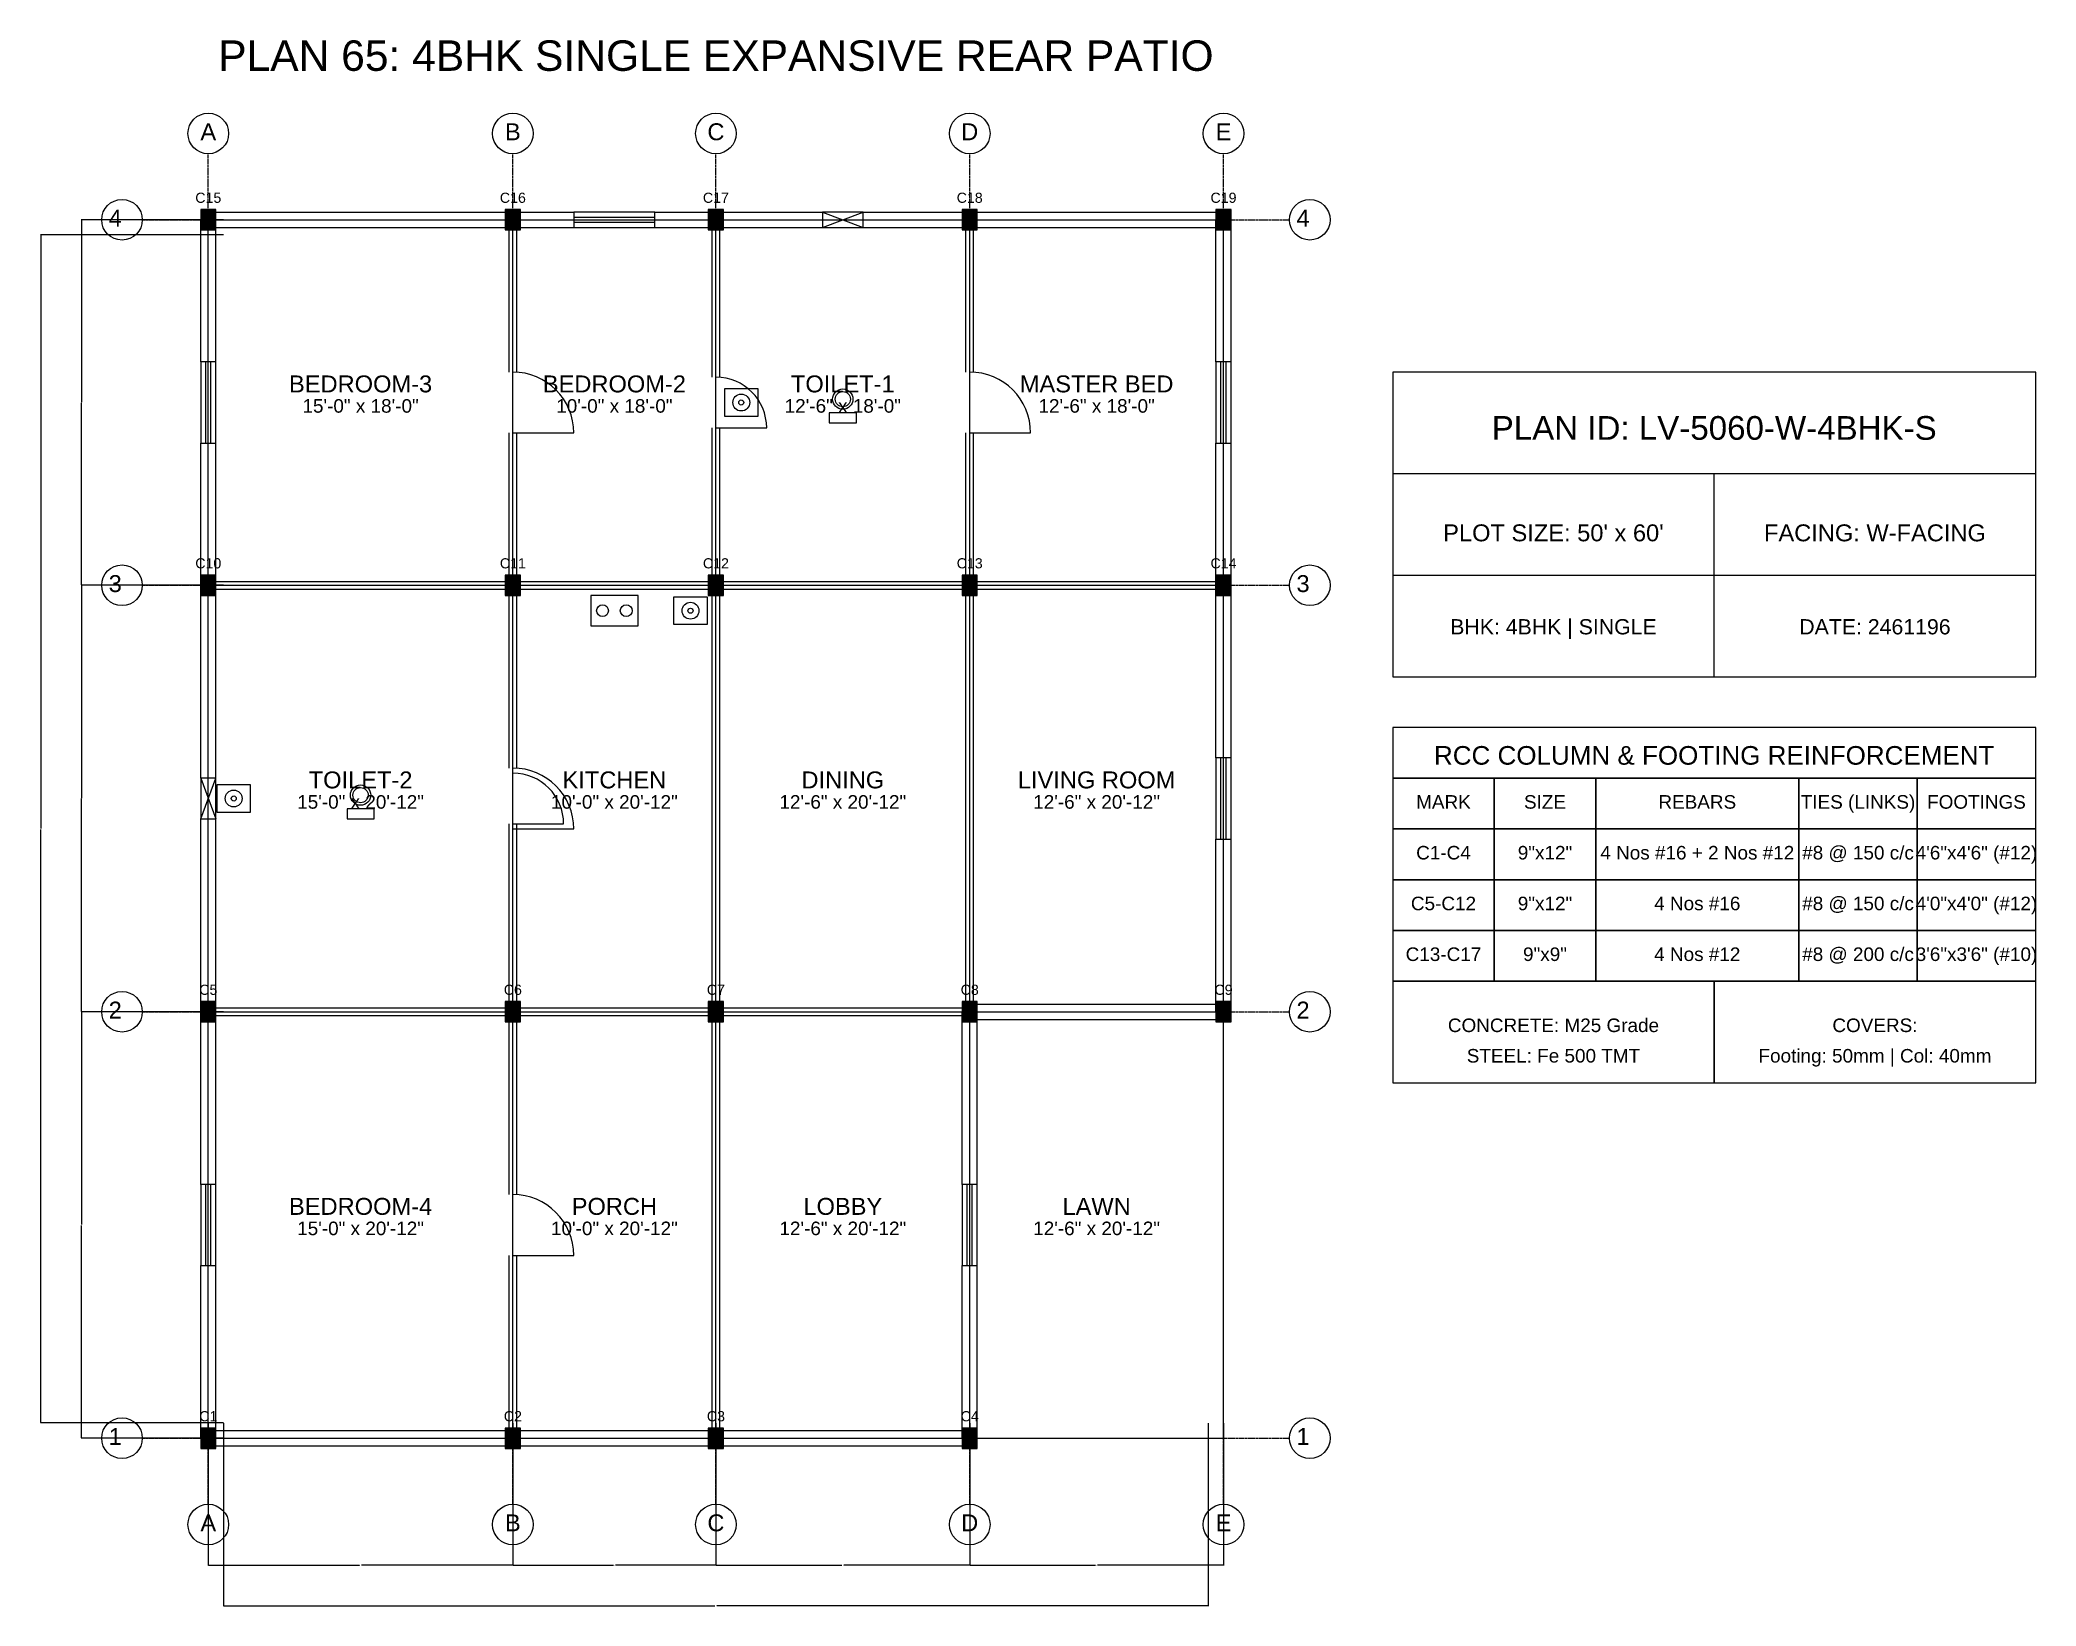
# Model space of a CAD drawing. Header units: inches. Extents: x -134 to 23580, y -99 to 23207.
# Drawn here: x 9900 to 11080, y 14901 to 15826 of the extents above; entities that cross this region are included whole.
import ezdxf
from ezdxf.enums import TextEntityAlignment as Align

# ---------------------------------------------------------------- set-up
doc = ezdxf.new("R2010")
doc.units = ezdxf.units.IN
doc.header["$MEASUREMENT"] = 0
doc.linetypes.add('CENTER', pattern=[2, 1.25, -0.25, 0.25, -0.25])
for name, color, linetype in [('A-COL-HATCH', 251, 'Continuous'), ('A-COLUMN', 1, 'Continuous'), ('A-DIM', 5, 'Continuous'), ('A-DOOR', 30, 'Continuous'), ('A-FIXTURE', 8, 'Continuous'), ('A-TEXT', 2, 'Continuous'), ('A-WALL-EXT', 7, 'Continuous'), ('A-WALL-INT', 9, 'Continuous'), ('A-WINDOW', 4, 'Continuous'), ('S-BEAM-FRAMING', 2, 'Continuous'), ('S-BUBBLE', 4, 'Continuous'), ('S-GRID-CENTER', 8, 'CENTER'), ('S-TABLE', 7, 'Continuous'), ('S-TEXT', 3, 'Continuous')]:
    doc.layers.add(name, color=color, linetype=linetype)
doc.styles.get("Standard").update_dxf_attribs({"font": 'arial.ttf'})
doc.dimstyles.get("Standard").update_dxf_attribs({"dimtxt": 0.18, "dimasz": 0.18, "dimexe": 0.18, "dimexo": 0.0625, "dimgap": 0.09, "dimtad": 0, "dimtih": 1, "dimtoh": 1, "dimdec": 4, "dimzin": 0, "dimdsep": 46, "dimtxsty": 'Standard', "dimcen": 0.09, "dimadec": 0, "dimazin": 0, "dimtfac": 1, "dimtdec": 4, "dimtofl": 0, "dimtmove": 0, "dimatfit": 3, "dimfxl": 1, "dimtolj": 1, "dimtzin": 0, "dimarcsym": 0})

msp = doc.modelspace()

# ---------------------------------------------------------------- texts
at = {"layer": 'A-TEXT'}
for s, height, p in [('PLAN 65: 4BHK SINGLE EXPANSIVE REAR PATIO', 18, (10300, 15808)), ('C15', 6, (10000, 15730)), ('C16', 6, (10180, 15730)), ('C17', 6, (10300, 15730)), ('C18', 6, (10450, 15730)), ('C19', 6, (10600, 15730)), ('BEDROOM-3', 10, (10090, 15618)), ('BEDROOM-2', 10, (10240, 15618)), ('TOILET-1', 10, (10375, 15618)), ('MASTER BED', 10, (10525, 15618)), ('15\'-0" x 18\'-0"', 8, (10090, 15606)), ('10\'-0" x 18\'-0"', 8, (10240, 15606)), ('12\'-6" x 18\'-0"', 8, (10375, 15606)), ('12\'-6" x 18\'-0"', 8, (10525, 15606)), ('PLAN ID: LV-5060-W-4BHK-S', 14, (10890, 15590)), ("PLOT SIZE: 50' x 60'", 10, (10795, 15530)), ('FACING: W-FACING', 10, (10985, 15530)), ('C10', 6, (10000, 15514)), ('C11', 6, (10180, 15514)), ('C12', 6, (10300, 15514)), ('C13', 6, (10450, 15514)), ('C14', 6, (10600, 15514)), ('BHK: 4BHK | SINGLE', 9, (10795, 15475)), ('DATE: 2461196', 9, (10985, 15475)), ('TOILET-2', 10, (10090, 15384)), ('KITCHEN', 10, (10240, 15384)), ('DINING', 10, (10375, 15384)), ('LIVING ROOM', 10, (10525, 15384)), ('15\'-0" x 20\'-12"', 8, (10090, 15372)), ('10\'-0" x 20\'-12"', 8, (10240, 15372)), ('12\'-6" x 20\'-12"', 8, (10375, 15372)), ('12\'-6" x 20\'-12"', 8, (10525, 15372)), ('C5', 6, (10000, 15262)), ('C6', 6, (10180, 15262)), ('C7', 6, (10300, 15262)), ('C8', 6, (10450, 15262)), ('C9', 6, (10600, 15262)), ('BEDROOM-4', 10, (10090, 15132)), ('PORCH', 10, (10240, 15132)), ('LOBBY', 10, (10375, 15132)), ('LAWN', 10, (10525, 15132)), ('15\'-0" x 20\'-12"', 8, (10090, 15120)), ('10\'-0" x 20\'-12"', 8, (10240, 15120)), ('12\'-6" x 20\'-12"', 8, (10375, 15120)), ('12\'-6" x 20\'-12"', 8, (10525, 15120)), ('C1', 6, (10000, 15010)), ('C2', 6, (10180, 15010)), ('C3', 6, (10300, 15010)), ('C4', 6, (10450, 15010))]:
    msp.add_text(s, height=height, dxfattribs=at).set_placement(p, align=Align.CENTER)
at = {"layer": 'S-TEXT'}
for s, height, p in [('A', 10, (10000, 15767)), ('B', 10, (10180, 15767)), ('C', 10, (10300, 15767)), ('D', 10, (10450, 15767)), ('E', 10, (10600, 15767)), ('4', 10, (9945, 15716)), ('4', 10, (10647, 15716)), ('3', 10, (9945, 15500)), ('3', 10, (10647, 15500)), ('RCC COLUMN & FOOTING REINFORCEMENT', 11, (10890, 15398)), ('MARK', 8, (10730, 15372)), ('SIZE', 8, (10790, 15372)), ('REBARS', 8, (10880, 15372)), ('TIES (LINKS)', 8, (10975, 15372)), ('FOOTINGS', 8, (11045, 15372)), ('C1-C4', 8, (10730, 15342)), ('9"x12"', 8, (10790, 15342)), ('4 Nos #16 + 2 Nos #12', 8, (10880, 15342)), ('#8 @ 150 c/c', 8, (10975, 15342)), ('4\'6"x4\'6" (#12)', 8, (11045, 15342)), ('C5-C12', 8, (10730, 15312)), ('9"x12"', 8, (10790, 15312)), ('4 Nos #16', 8, (10880, 15312)), ('#8 @ 150 c/c', 8, (10975, 15312)), ('4\'0"x4\'0" (#12)', 8, (11045, 15312)), ('C13-C17', 8, (10730, 15282)), ('9"x9"', 8, (10790, 15282)), ('4 Nos #12', 8, (10880, 15282)), ('#8 @ 200 c/c', 8, (10975, 15282)), ('3\'6"x3\'6" (#10)', 8, (11045, 15282)), ('2', 10, (9945, 15248)), ('2', 10, (10647, 15248)), ('CONCRETE: M25 Grade', 8, (10795, 15240)), ('COVERS:', 8, (10985, 15240)), ('Footing: 50mm | Col: 40mm', 8, (10985, 15222)), ('STEEL: Fe 500 TMT', 8, (10795, 15222)), ('1', 10, (9945, 14996)), ('1', 10, (10647, 14996)), ('A', 10, (10000, 14945)), ('B', 10, (10180, 14945)), ('C', 10, (10300, 14945)), ('D', 10, (10450, 14945)), ('E', 10, (10600, 14945))]:
    msp.add_text(s, height=height, dxfattribs=at).set_placement(p, align=Align.CENTER)

# ---------------------------------------------------------------- blocks, each defined once
blk = doc.blocks.new('*D569')
at = {"layer": 'A-DIM', "color": 0, "lineweight": -2, "transparency": 16777216}
for p, q in [((10000, 15008.9), (10000, 14924.8)), ((10180, 15008.9), (10180, 14924.8)), ((10000.2, 14925), (10089.4, 14925)), ((10179.8, 14925), (10090.6, 14925))]:
    blk.add_line(p, q, dxfattribs=at)
at = {"layer": 'A-DIM', "color": 0, "transparency": 16777216}
for points in [[(10000.2, 14925), (10000.2, 14925), (10000, 14925)], [(10179.8, 14925), (10179.8, 14925), (10180, 14925)]]:
    blk.add_solid(points, dxfattribs=at)
at = {"layer": 'Defpoints', "color": 0, "transparency": 16777216}
for p in [(10000, 15009), (10180, 15009), (10180, 14925)]:
    blk.add_point(p, dxfattribs=at)
at = {"layer": 'A-DIM', "color": 0, "transparency": 16777216, "insert": (10090, 14925), "char_height": 0.18, "attachment_point": 5}
blk.add_mtext('\\A1;180.0000', dxfattribs=at)
blk = doc.blocks.new('*D570')
at = {"layer": 'A-DIM', "color": 0, "lineweight": -2, "transparency": 16777216}
for p, q in [((10180, 15008.9), (10180, 14924.8)), ((10300, 15008.9), (10300, 14924.8)), ((10180.2, 14925), (10239.4, 14925)), ((10299.8, 14925), (10240.6, 14925))]:
    blk.add_line(p, q, dxfattribs=at)
at = {"layer": 'A-DIM', "color": 0, "transparency": 16777216}
for points in [[(10180.2, 14925), (10180.2, 14925), (10180, 14925)], [(10299.8, 14925), (10299.8, 14925), (10300, 14925)]]:
    blk.add_solid(points, dxfattribs=at)
at = {"layer": 'Defpoints', "color": 0, "transparency": 16777216}
for p in [(10180, 15009), (10300, 15009), (10300, 14925)]:
    blk.add_point(p, dxfattribs=at)
at = {"layer": 'A-DIM', "color": 0, "transparency": 16777216, "insert": (10240, 14925), "char_height": 0.18, "attachment_point": 5}
blk.add_mtext('\\A1;120.0000', dxfattribs=at)
blk = doc.blocks.new('*D571')
at = {"layer": 'A-DIM', "color": 0, "lineweight": -2, "transparency": 16777216}
for p, q in [((10300, 15008.9), (10300, 14924.8)), ((10450, 15008.9), (10450, 14924.8)), ((10300.2, 14925), (10374.4, 14925)), ((10449.8, 14925), (10375.6, 14925))]:
    blk.add_line(p, q, dxfattribs=at)
at = {"layer": 'A-DIM', "color": 0, "transparency": 16777216}
for points in [[(10300.2, 14925), (10300.2, 14925), (10300, 14925)], [(10449.8, 14925), (10449.8, 14925), (10450, 14925)]]:
    blk.add_solid(points, dxfattribs=at)
at = {"layer": 'Defpoints', "color": 0, "transparency": 16777216}
for p in [(10300, 15009), (10450, 15009), (10450, 14925)]:
    blk.add_point(p, dxfattribs=at)
at = {"layer": 'A-DIM', "color": 0, "transparency": 16777216, "insert": (10375, 14925), "char_height": 0.18, "attachment_point": 5}
blk.add_mtext('\\A1;150.0000', dxfattribs=at)
blk = doc.blocks.new('*D572')
at = {"layer": 'A-DIM', "color": 0, "lineweight": -2, "transparency": 16777216}
for p, q in [((10450, 15008.9), (10450, 14924.8)), ((10600, 15008.9), (10600, 14924.8)), ((10450.2, 14925), (10524.4, 14925)), ((10599.8, 14925), (10525.6, 14925))]:
    blk.add_line(p, q, dxfattribs=at)
at = {"layer": 'A-DIM', "color": 0, "transparency": 16777216}
for points in [[(10450.2, 14925), (10450.2, 14925), (10450, 14925)], [(10599.8, 14925), (10599.8, 14925), (10600, 14925)]]:
    blk.add_solid(points, dxfattribs=at)
at = {"layer": 'Defpoints', "color": 0, "transparency": 16777216}
for p in [(10450, 15009), (10600, 15009), (10600, 14925)]:
    blk.add_point(p, dxfattribs=at)
at = {"layer": 'A-DIM', "color": 0, "transparency": 16777216, "insert": (10525, 14925), "char_height": 0.18, "attachment_point": 5}
blk.add_mtext('\\A1;150.0000', dxfattribs=at)
blk = doc.blocks.new('*D573')
at = {"layer": 'A-DIM', "color": 0, "lineweight": -2, "transparency": 16777216}
for p, q in [((10009, 15008.9), (10009, 14900.8)), ((10591, 15008.9), (10591, 14900.8)), ((10009.2, 14901), (10299.4, 14901)), ((10590.8, 14901), (10300.6, 14901))]:
    blk.add_line(p, q, dxfattribs=at)
at = {"layer": 'A-DIM', "color": 0, "transparency": 16777216}
for points in [[(10009.2, 14901), (10009.2, 14901), (10009, 14901)], [(10590.8, 14901), (10590.8, 14901), (10591, 14901)]]:
    blk.add_solid(points, dxfattribs=at)
at = {"layer": 'Defpoints', "color": 0, "transparency": 16777216}
for p in [(10009, 15009), (10591, 15009), (10591, 14901)]:
    blk.add_point(p, dxfattribs=at)
at = {"layer": 'A-DIM', "color": 0, "transparency": 16777216, "insert": (10300, 14901), "char_height": 0.18, "attachment_point": 5}
blk.add_mtext('\\A1;582.0000', dxfattribs=at)
blk = doc.blocks.new('*D574')
at = {"layer": 'A-DIM', "color": 0, "lineweight": -2, "transparency": 16777216}
for p, q in [((10008.9, 15252), (9924.8, 15252)), ((9925, 15251.8), (9925, 15126.2)), ((9925, 15000.2), (9925, 15125.8)), ((10008.9, 15000), (9924.8, 15000))]:
    blk.add_line(p, q, dxfattribs=at)
at = {"layer": 'A-DIM', "color": 0, "transparency": 16777216}
for points in [[(9925, 15251.8), (9925, 15251.8), (9925, 15252)], [(9925, 15000.2), (9925, 15000.2), (9925, 15000)]]:
    blk.add_solid(points, dxfattribs=at)
at = {"layer": 'Defpoints', "color": 0, "transparency": 16777216}
for p in [(9925, 15252), (10009, 15252), (10009, 15000)]:
    blk.add_point(p, dxfattribs=at)
at = {"layer": 'A-DIM', "color": 0, "transparency": 16777216, "insert": (9925, 15126), "char_height": 0.18, "attachment_point": 5}
blk.add_mtext('\\A1;252.0000', dxfattribs=at)
blk = doc.blocks.new('*D575')
at = {"layer": 'A-DIM', "color": 0, "lineweight": -2, "transparency": 16777216}
for p, q in [((10008.9, 15504), (9924.8, 15504)), ((9925, 15503.8), (9925, 15378.2)), ((9925, 15252.2), (9925, 15377.8)), ((10008.9, 15252), (9924.8, 15252))]:
    blk.add_line(p, q, dxfattribs=at)
at = {"layer": 'A-DIM', "color": 0, "transparency": 16777216}
for points in [[(9925, 15503.8), (9925, 15503.8), (9925, 15504)], [(9925, 15252.2), (9925, 15252.2), (9925, 15252)]]:
    blk.add_solid(points, dxfattribs=at)
at = {"layer": 'Defpoints', "color": 0, "transparency": 16777216}
for p in [(9925, 15504), (10009, 15504), (10009, 15252)]:
    blk.add_point(p, dxfattribs=at)
at = {"layer": 'A-DIM', "color": 0, "transparency": 16777216, "insert": (9925, 15378), "char_height": 0.18, "attachment_point": 5}
blk.add_mtext('\\A1;252.0000', dxfattribs=at)
blk = doc.blocks.new('*D576')
at = {"layer": 'A-DIM', "color": 0, "lineweight": -2, "transparency": 16777216}
for p, q in [((10008.9, 15720), (9924.8, 15720)), ((9925, 15719.8), (9925, 15612.2)), ((9925, 15504.2), (9925, 15611.8)), ((10008.9, 15504), (9924.8, 15504))]:
    blk.add_line(p, q, dxfattribs=at)
at = {"layer": 'A-DIM', "color": 0, "transparency": 16777216}
for points in [[(9925, 15719.8), (9925, 15719.8), (9925, 15720)], [(9925, 15504.2), (9925, 15504.2), (9925, 15504)]]:
    blk.add_solid(points, dxfattribs=at)
at = {"layer": 'Defpoints', "color": 0, "transparency": 16777216}
for p in [(9925, 15720), (10009, 15720), (10009, 15504)]:
    blk.add_point(p, dxfattribs=at)
at = {"layer": 'A-DIM', "color": 0, "transparency": 16777216, "insert": (9925, 15612), "char_height": 0.18, "attachment_point": 5}
blk.add_mtext('\\A1;216.0000', dxfattribs=at)
blk = doc.blocks.new('*D577')
at = {"layer": 'A-DIM', "color": 0, "lineweight": -2, "transparency": 16777216}
for p, q in [((10008.9, 15711), (9900.8, 15711)), ((9901, 15710.8), (9901, 15360.2)), ((9901, 15009.2), (9901, 15359.8)), ((10008.9, 15009), (9900.8, 15009))]:
    blk.add_line(p, q, dxfattribs=at)
at = {"layer": 'A-DIM', "color": 0, "transparency": 16777216}
for points in [[(9901, 15710.8), (9901, 15710.8), (9901, 15711)], [(9901, 15009.2), (9901, 15009.2), (9901, 15009)]]:
    blk.add_solid(points, dxfattribs=at)
at = {"layer": 'Defpoints', "color": 0, "transparency": 16777216}
for p in [(9901, 15711), (10009, 15711), (10009, 15009)]:
    blk.add_point(p, dxfattribs=at)
at = {"layer": 'A-DIM', "color": 0, "transparency": 16777216, "insert": (9901, 15360), "char_height": 0.18, "attachment_point": 5}
blk.add_mtext('\\A1;702.0000', dxfattribs=at)

# ---------------------------------------------------------------- dimensions: what is measured, and where the dimension line sits
at = {"layer": 'A-DIM'}
for base, p1, p2, picture, middle in [((9925, 15720), (10009, 15504), (10009, 15720), '*D576', (9925, 15612)), ((9901, 15711), (10009, 15009), (10009, 15711), '*D577', (9901, 15360)), ((9925, 15504), (10009, 15252), (10009, 15504), '*D575', (9925, 15378)), ((9925, 15252), (10009, 15000), (10009, 15252), '*D574', (9925, 15126))]:
    dim = msp.add_linear_dim(base=base, p1=p1, p2=p2, angle=90, dimstyle='Standard', dxfattribs=at)
    dim.commit()
    dim.dimension.update_dxf_attribs({"geometry": picture, "text_midpoint": middle})
for base, p1, p2, picture, middle in [((10180, 14925), (10000, 15009), (10180, 15009), '*D569', (10090, 14925)), ((10591, 14901), (10009, 15009), (10591, 15009), '*D573', (10300, 14901)), ((10300, 14925), (10180, 15009), (10300, 15009), '*D570', (10240, 14925)), ((10450, 14925), (10300, 15009), (10450, 15009), '*D571', (10375, 14925)), ((10600, 14925), (10450, 15009), (10600, 15009), '*D572', (10525, 14925))]:
    dim = msp.add_linear_dim(base=base, p1=p1, p2=p2, dimstyle='Standard', dxfattribs=at)
    dim.commit()
    dim.dimension.update_dxf_attribs({"geometry": picture, "text_midpoint": middle})

# ---------------------------------------------------------------- linework, layer by layer
at = {"layer": 'A-COL-HATCH'}
for points in [[(9995.5, 15714), (10004.5, 15714), (9995.5, 15726), (10004.5, 15726)], [(10175.5, 15714), (10184.5, 15714), (10175.5, 15726), (10184.5, 15726)], [(10295.5, 15714), (10304.5, 15714), (10295.5, 15726), (10304.5, 15726)], [(10445.5, 15714), (10454.5, 15714), (10445.5, 15726), (10454.5, 15726)], [(10595.5, 15714), (10604.5, 15714), (10595.5, 15726), (10604.5, 15726)], [(9995.5, 15498), (10004.5, 15498), (9995.5, 15510), (10004.5, 15510)], [(10175.5, 15498), (10184.5, 15498), (10175.5, 15510), (10184.5, 15510)], [(10295.5, 15498), (10304.5, 15498), (10295.5, 15510), (10304.5, 15510)], [(10445.5, 15498), (10454.5, 15498), (10445.5, 15510), (10454.5, 15510)], [(10595.5, 15498), (10604.5, 15498), (10595.5, 15510), (10604.5, 15510)], [(9995.5, 15246), (10004.5, 15246), (9995.5, 15258), (10004.5, 15258)], [(10175.5, 15246), (10184.5, 15246), (10175.5, 15258), (10184.5, 15258)], [(10295.5, 15246), (10304.5, 15246), (10295.5, 15258), (10304.5, 15258)], [(10445.5, 15246), (10454.5, 15246), (10445.5, 15258), (10454.5, 15258)], [(10595.5, 15246), (10604.5, 15246), (10595.5, 15258), (10604.5, 15258)], [(9995.5, 14994), (10004.5, 14994), (9995.5, 15006), (10004.5, 15006)], [(10175.5, 14994), (10184.5, 14994), (10175.5, 15006), (10184.5, 15006)], [(10295.5, 14994), (10304.5, 14994), (10295.5, 15006), (10304.5, 15006)], [(10445.5, 14994), (10454.5, 14994), (10445.5, 15006), (10454.5, 15006)]]:
    msp.add_solid(points, dxfattribs=at)
at = {"layer": 'A-COLUMN'}
for points in [[(9995.5, 15714), (10004.5, 15714), (10004.5, 15726), (9995.5, 15726)], [(10175.5, 15714), (10184.5, 15714), (10184.5, 15726), (10175.5, 15726)], [(10295.5, 15714), (10304.5, 15714), (10304.5, 15726), (10295.5, 15726)], [(10445.5, 15714), (10454.5, 15714), (10454.5, 15726), (10445.5, 15726)], [(10595.5, 15714), (10604.5, 15714), (10604.5, 15726), (10595.5, 15726)], [(9995.5, 15498), (10004.5, 15498), (10004.5, 15510), (9995.5, 15510)], [(10175.5, 15498), (10184.5, 15498), (10184.5, 15510), (10175.5, 15510)], [(10295.5, 15498), (10304.5, 15498), (10304.5, 15510), (10295.5, 15510)], [(10445.5, 15498), (10454.5, 15498), (10454.5, 15510), (10445.5, 15510)], [(10595.5, 15498), (10604.5, 15498), (10604.5, 15510), (10595.5, 15510)], [(9995.5, 15246), (10004.5, 15246), (10004.5, 15258), (9995.5, 15258)], [(10175.5, 15246), (10184.5, 15246), (10184.5, 15258), (10175.5, 15258)], [(10295.5, 15246), (10304.5, 15246), (10304.5, 15258), (10295.5, 15258)], [(10445.5, 15246), (10454.5, 15246), (10454.5, 15258), (10445.5, 15258)], [(10595.5, 15246), (10604.5, 15246), (10604.5, 15258), (10595.5, 15258)], [(9995.5, 14994), (10004.5, 14994), (10004.5, 15006), (9995.5, 15006)], [(10175.5, 14994), (10184.5, 14994), (10184.5, 15006), (10175.5, 15006)], [(10295.5, 14994), (10304.5, 14994), (10304.5, 15006), (10295.5, 15006)], [(10445.5, 14994), (10454.5, 14994), (10454.5, 15006), (10445.5, 15006)]]:
    msp.add_lwpolyline(points, close=True, dxfattribs=at)
at = {"layer": 'A-DOOR'}
for p, q in [((10300, 15597), (10330, 15597)), ((10180, 15594), (10216, 15594)), ((10180, 15594), (10216, 15594)), ((10450, 15594), (10486, 15594)), ((10180, 15363), (10210, 15363)), ((10180, 15360), (10216, 15360)), ((10180, 15108), (10216, 15108))]:
    msp.add_line(p, q, dxfattribs=at)
for centre, radius in [((10180, 15594), 36), ((10180, 15594), 36), ((10300, 15597), 30), ((10450, 15594), 36), ((10180, 15360), 36), ((10180, 15363), 30), ((10180, 15108), 36)]:
    msp.add_arc(centre, radius, 0, 90, dxfattribs=at)
at = {"layer": 'A-FIXTURE'}
for points in [[(10305, 15604), (10325, 15604), (10325, 15620), (10305, 15620)], [(10367, 15600), (10383, 15600), (10383, 15606), (10367, 15606)], [(10226, 15480), (10254, 15480), (10254, 15498), (10226, 15498)], [(10275, 15481), (10295, 15481), (10295, 15497), (10275, 15497)], [(10005, 15370), (10025, 15370), (10025, 15386), (10005, 15386)], [(10082, 15366), (10098, 15366), (10098, 15372), (10082, 15372)]]:
    msp.add_lwpolyline(points, close=True, dxfattribs=at)
for centre, radius in [((10375, 15614), 6), ((10315, 15612), 5), ((10315, 15612), 1.5), ((10375, 15614), 4.5), ((10233, 15489), 3.5), ((10247, 15489), 3.5), ((10285, 15489), 5), ((10285, 15489), 1.5), ((10090, 15380), 6), ((10090, 15380), 4.5), ((10015, 15378), 5), ((10015, 15378), 1.5)]:
    msp.add_circle(centre, radius, dxfattribs=at)
at = {"layer": 'A-WALL-EXT'}
for p, q in [((9995.5, 15636), (9995.5, 15720)), ((10000, 15724.5), (10180, 15724.5)), ((10000, 15715.5), (10180, 15715.5)), ((10004.5, 15636), (10004.5, 15720)), ((10180, 15724.5), (10216, 15724.5)), ((10180, 15715.5), (10216, 15715.5)), ((10264, 15724.5), (10300, 15724.5)), ((10264, 15715.5), (10300, 15715.5)), ((10300, 15724.5), (10363, 15724.5)), ((10300, 15715.5), (10363, 15715.5)), ((10387, 15724.5), (10450, 15724.5)), ((10387, 15715.5), (10450, 15715.5)), ((10450, 15724.5), (10600, 15724.5)), ((10450, 15715.5), (10600, 15715.5)), ((10595.5, 15636), (10595.5, 15720)), ((10604.5, 15636), (10604.5, 15720)), ((9995.5, 15504), (9995.5, 15588)), ((10004.5, 15504), (10004.5, 15588)), ((10595.5, 15504), (10595.5, 15588)), ((10604.5, 15504), (10604.5, 15588)), ((10700, 15570), (11080, 15570)), ((10890, 15450), (10890, 15570)), ((9995.5, 15390), (9995.5, 15504)), ((10004.5, 15390), (10004.5, 15504)), ((10595.5, 15402), (10595.5, 15504)), ((10604.5, 15402), (10604.5, 15504)), ((10700, 15510), (11080, 15510)), ((9995.5, 15252), (9995.5, 15366)), ((10004.5, 15252), (10004.5, 15366)), ((10595.5, 15252), (10595.5, 15354)), ((10604.5, 15252), (10604.5, 15354)), ((10450, 15256.5), (10600, 15256.5)), ((9995.5, 15150), (9995.5, 15252)), ((10004.5, 15150), (10004.5, 15252)), ((10445.5, 15150), (10445.5, 15252)), ((10450, 15247.5), (10600, 15247.5)), ((10454.5, 15150), (10454.5, 15252)), ((9995.5, 15000), (9995.5, 15102)), ((10004.5, 15000), (10004.5, 15102)), ((10445.5, 15000), (10445.5, 15102)), ((10454.5, 15000), (10454.5, 15102)), ((10000, 15004.5), (10180, 15004.5)), ((10000, 14995.5), (10180, 14995.5)), ((10180, 15004.5), (10300, 15004.5)), ((10180, 14995.5), (10300, 14995.5)), ((10300, 15004.5), (10450, 15004.5)), ((10300, 14995.5), (10450, 14995.5))]:
    msp.add_line(p, q, dxfattribs=at)
msp.add_lwpolyline([(10700, 15450), (11080, 15450), (11080, 15630), (10700, 15630)], close=True, dxfattribs=at)
at = {"layer": 'A-WALL-INT'}
for p, q in [((10177.75, 15630), (10177.75, 15720)), ((10182.25, 15630), (10182.25, 15720)), ((10297.75, 15627), (10297.75, 15720)), ((10302.25, 15627), (10302.25, 15720)), ((10447.75, 15630), (10447.75, 15720)), ((10452.25, 15630), (10452.25, 15720)), ((10297.75, 15504), (10297.75, 15597)), ((10302.25, 15504), (10302.25, 15597)), ((10177.75, 15504), (10177.75, 15594)), ((10182.25, 15504), (10182.25, 15594)), ((10447.75, 15504), (10447.75, 15594)), ((10452.25, 15504), (10452.25, 15594)), ((10000, 15506.25), (10180, 15506.25)), ((10177.75, 15396), (10177.75, 15504)), ((10180, 15506.25), (10300, 15506.25)), ((10182.25, 15396), (10182.25, 15504)), ((10297.75, 15252), (10297.75, 15504)), ((10300, 15506.25), (10450, 15506.25)), ((10302.25, 15252), (10302.25, 15504)), ((10447.75, 15252), (10447.75, 15504)), ((10450, 15506.25), (10600, 15506.25)), ((10452.25, 15252), (10452.25, 15504)), ((10000, 15501.75), (10180, 15501.75)), ((10180, 15501.75), (10300, 15501.75)), ((10300, 15501.75), (10450, 15501.75)), ((10450, 15501.75), (10600, 15501.75)), ((10177.75, 15252), (10177.75, 15363)), ((10182.25, 15252), (10182.25, 15363)), ((10000, 15254.25), (10180, 15254.25)), ((10180, 15254.25), (10300, 15254.25)), ((10300, 15254.25), (10450, 15254.25)), ((10000, 15249.75), (10180, 15249.75)), ((10177.75, 15144), (10177.75, 15252)), ((10180, 15249.75), (10300, 15249.75)), ((10182.25, 15144), (10182.25, 15252)), ((10297.75, 15000), (10297.75, 15252)), ((10300, 15249.75), (10450, 15249.75)), ((10302.25, 15000), (10302.25, 15252)), ((10177.75, 15000), (10177.75, 15108)), ((10182.25, 15000), (10182.25, 15108))]:
    msp.add_line(p, q, dxfattribs=at)
at = {"layer": 'A-WINDOW'}
for p, q in [((10216, 15721.5), (10264, 15721.5)), ((10216, 15718.5), (10264, 15718.5)), ((10363, 15715.5), (10387, 15724.5)), ((10363, 15724.5), (10387, 15715.5)), ((9998.5, 15588), (9998.5, 15636)), ((10001.5, 15588), (10001.5, 15636)), ((10598.5, 15588), (10598.5, 15636)), ((10601.5, 15588), (10601.5, 15636)), ((10598.5, 15354), (10598.5, 15402)), ((10601.5, 15354), (10601.5, 15402)), ((9995.5, 15366), (10004.5, 15390)), ((9995.5, 15390), (10004.5, 15366)), ((9998.5, 15102), (9998.5, 15150)), ((10001.5, 15102), (10001.5, 15150)), ((10448.5, 15102), (10448.5, 15150)), ((10451.5, 15102), (10451.5, 15150))]:
    msp.add_line(p, q, dxfattribs=at)
for points in [[(10216, 15715.5), (10264, 15715.5), (10264, 15724.5), (10216, 15724.5)], [(10363, 15715.5), (10387, 15715.5), (10387, 15724.5), (10363, 15724.5)], [(9995.5, 15588), (10004.5, 15588), (10004.5, 15636), (9995.5, 15636)], [(10595.5, 15588), (10604.5, 15588), (10604.5, 15636), (10595.5, 15636)], [(10595.5, 15354), (10604.5, 15354), (10604.5, 15402), (10595.5, 15402)], [(9995.5, 15366), (10004.5, 15366), (10004.5, 15390), (9995.5, 15390)], [(9995.5, 15102), (10004.5, 15102), (10004.5, 15150), (9995.5, 15150)], [(10445.5, 15102), (10454.5, 15102), (10454.5, 15150), (10445.5, 15150)]]:
    msp.add_lwpolyline(points, close=True, dxfattribs=at)
at = {"layer": 'S-BEAM-FRAMING'}
for p, q in [((10000, 15000), (10000, 15720)), ((10000, 15720), (10600, 15720)), ((10180, 15000), (10180, 15720)), ((10300, 15000), (10300, 15720)), ((10450, 15000), (10450, 15720)), ((10600, 15000), (10600, 15720)), ((10000, 15504), (10600, 15504)), ((10000, 15252), (10600, 15252)), ((10000, 15000), (10600, 15000))]:
    msp.add_line(p, q, dxfattribs=at)
at = {"layer": 'S-BUBBLE'}
for centre in [(10000, 15771), (10180, 15771), (10300, 15771), (10450, 15771), (10600, 15771), (9949, 15720), (10651, 15720), (9949, 15504), (10651, 15504), (9949, 15252), (10651, 15252), (9949, 15000), (10651, 15000), (10000, 14949), (10180, 14949), (10300, 14949), (10450, 14949), (10600, 14949)]:
    msp.add_circle(centre, 12, dxfattribs=at)
at = {"layer": 'S-GRID-CENTER'}
for p, q in [((10000, 14961), (10000, 15759)), ((10180, 14961), (10180, 15759)), ((10300, 14961), (10300, 15759)), ((10450, 14961), (10450, 15759)), ((10600, 14961), (10600, 15759)), ((9961, 15720), (10639, 15720)), ((9961, 15504), (10639, 15504)), ((9961, 15252), (10639, 15252)), ((9961, 15000), (10639, 15000))]:
    msp.add_line(p, q, dxfattribs=at)
at = {"layer": 'S-TABLE'}
for points in [[(10700, 15390), (11080, 15390), (11080, 15420), (10700, 15420)], [(10700, 15360), (10760, 15360), (10760, 15390), (10700, 15390)], [(10760, 15360), (10820, 15360), (10820, 15390), (10760, 15390)], [(10820, 15360), (10940, 15360), (10940, 15390), (10820, 15390)], [(10940, 15360), (11010, 15360), (11010, 15390), (10940, 15390)], [(11010, 15360), (11080, 15360), (11080, 15390), (11010, 15390)], [(10700, 15330), (10760, 15330), (10760, 15360), (10700, 15360)], [(10760, 15330), (10820, 15330), (10820, 15360), (10760, 15360)], [(10820, 15330), (10940, 15330), (10940, 15360), (10820, 15360)], [(10940, 15330), (11010, 15330), (11010, 15360), (10940, 15360)], [(11010, 15330), (11080, 15330), (11080, 15360), (11010, 15360)], [(10700, 15300), (10760, 15300), (10760, 15330), (10700, 15330)], [(10760, 15300), (10820, 15300), (10820, 15330), (10760, 15330)], [(10820, 15300), (10940, 15300), (10940, 15330), (10820, 15330)], [(10940, 15300), (11010, 15300), (11010, 15330), (10940, 15330)], [(11010, 15300), (11080, 15300), (11080, 15330), (11010, 15330)], [(10700, 15270), (10760, 15270), (10760, 15300), (10700, 15300)], [(10760, 15270), (10820, 15270), (10820, 15300), (10760, 15300)], [(10820, 15270), (10940, 15270), (10940, 15300), (10820, 15300)], [(10940, 15270), (11010, 15270), (11010, 15300), (10940, 15300)], [(11010, 15270), (11080, 15270), (11080, 15300), (11010, 15300)], [(10700, 15210), (10890, 15210), (10890, 15270), (10700, 15270)], [(10890, 15210), (11080, 15210), (11080, 15270), (10890, 15270)]]:
    msp.add_lwpolyline(points, close=True, dxfattribs=at)

msp.set_redraw_order([(e.dxf.handle, doc.entitydb.next_handle()) for e in msp.query("TEXT MTEXT ATTDEF DIMENSION ARC_DIMENSION")])  # texts and dimensions are drawn at this point

doc.saveas('drawing.dxf')
